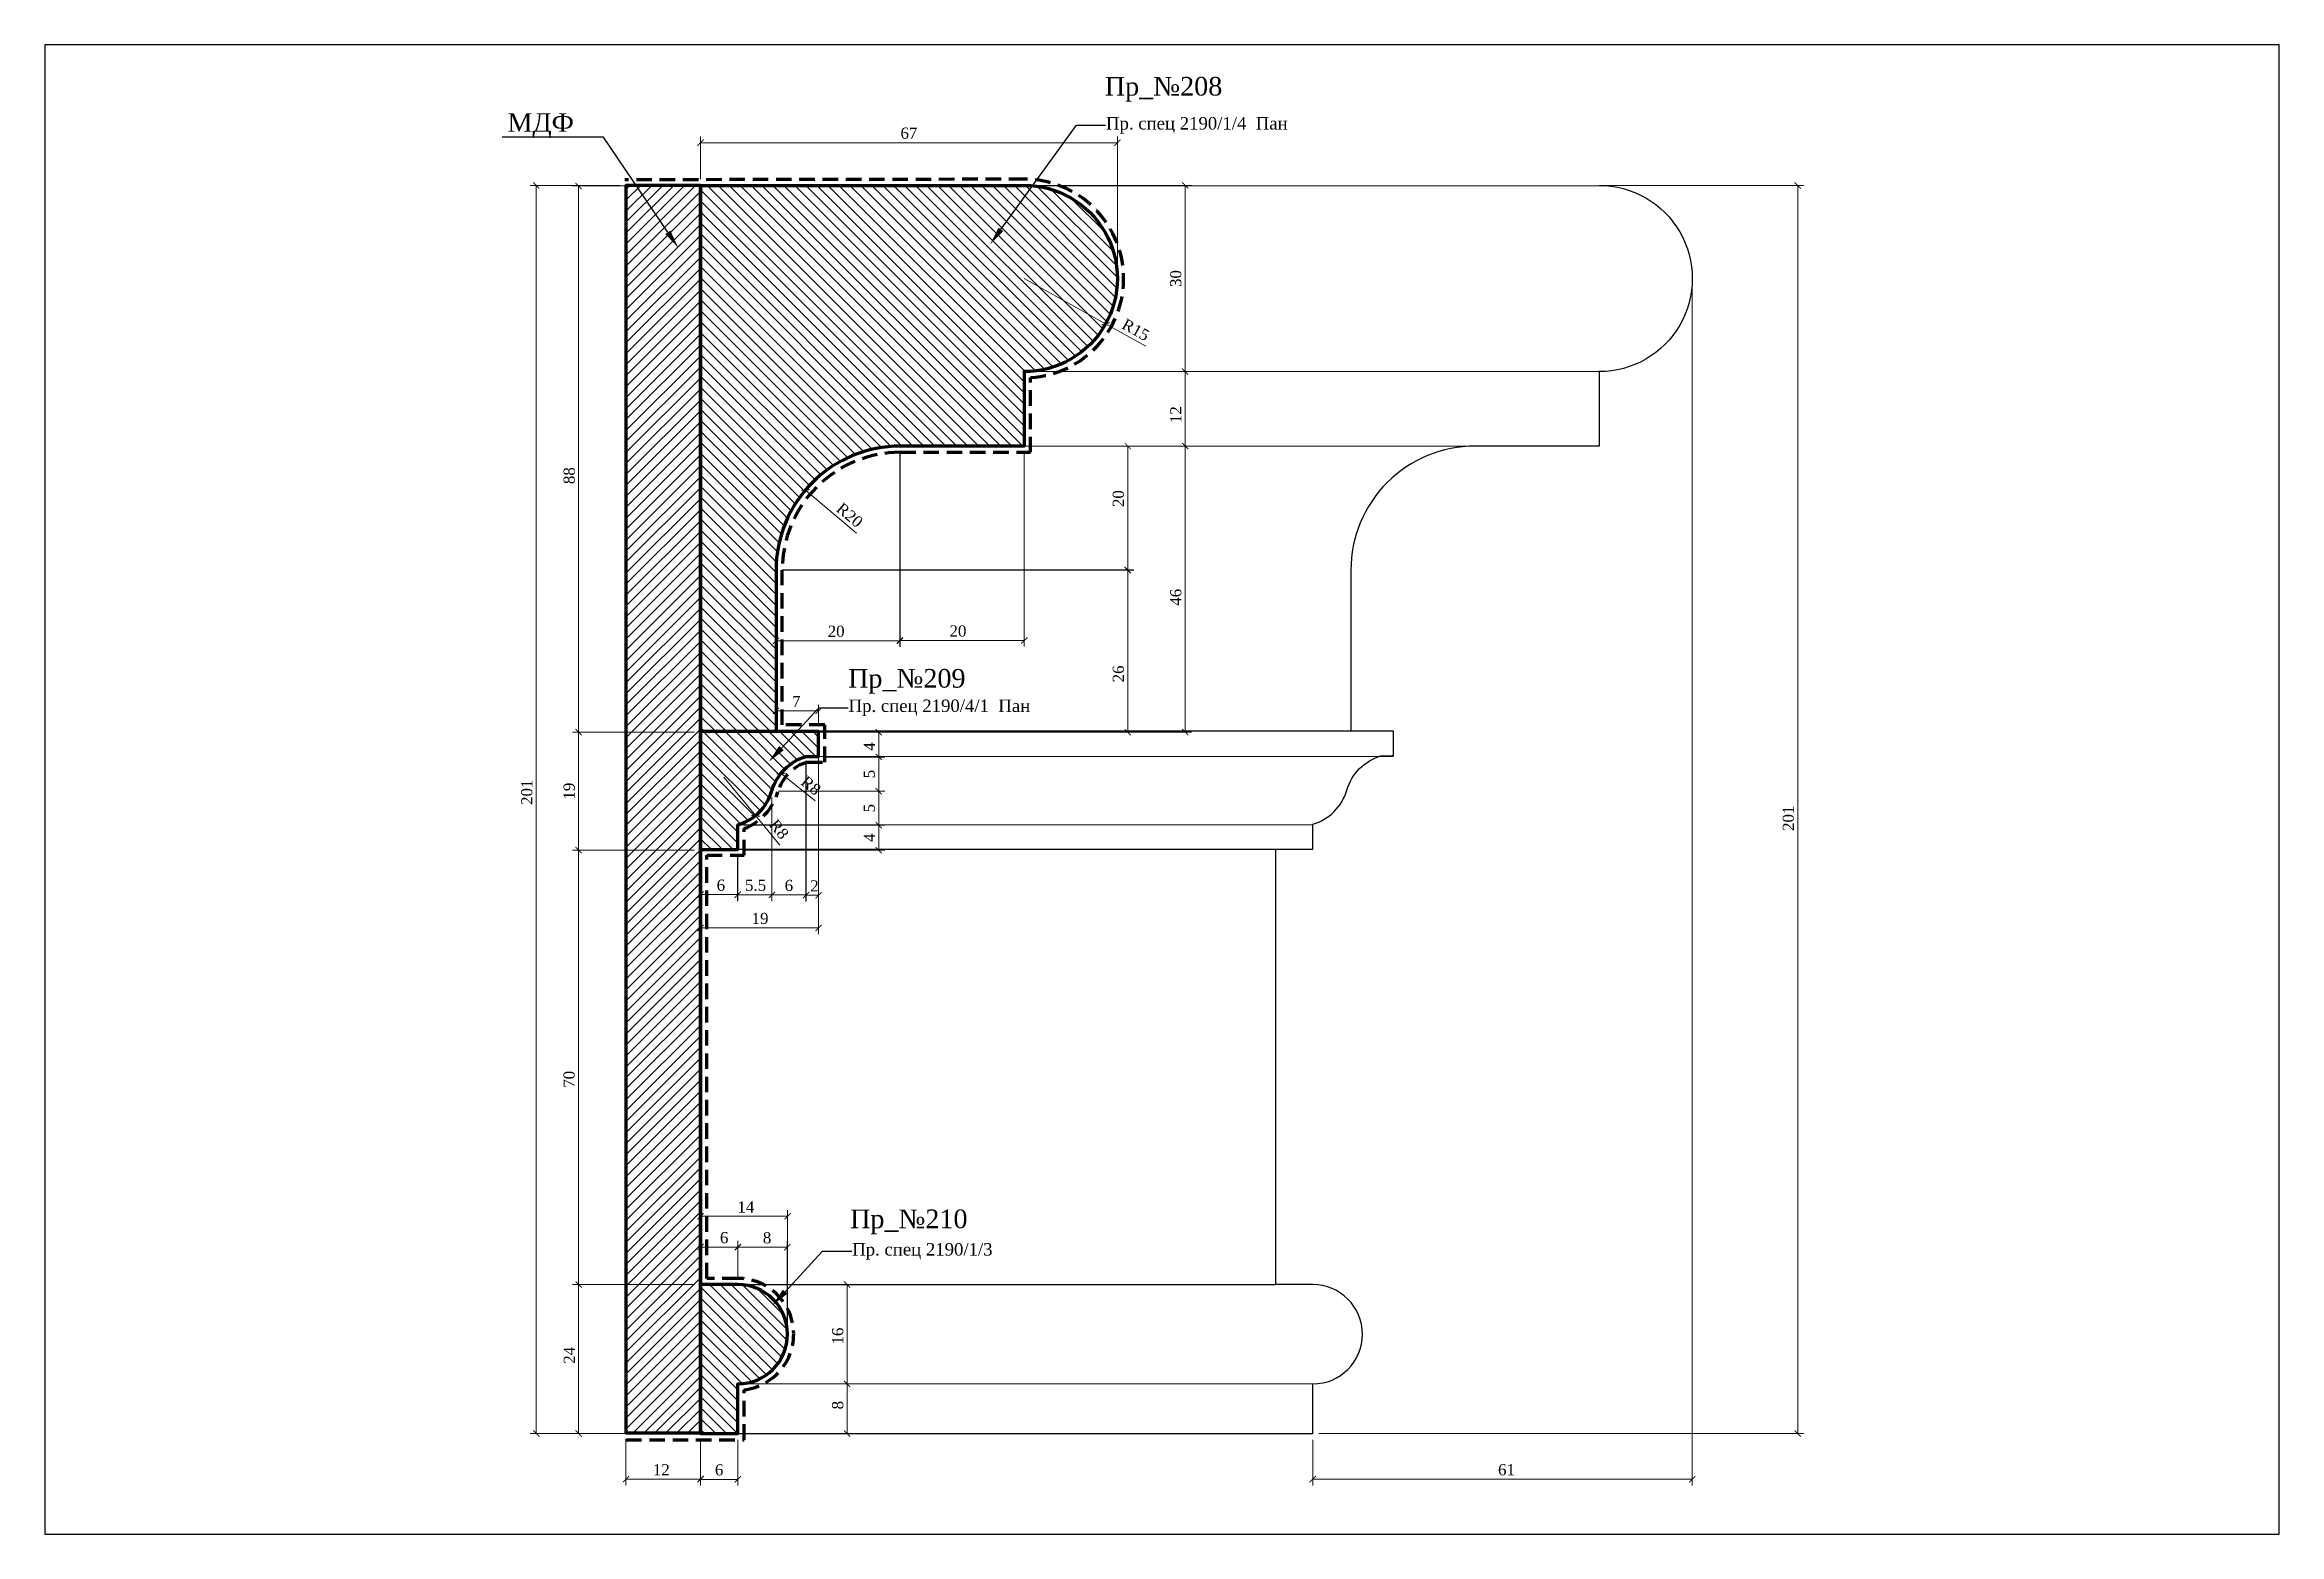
# Model space of a CAD drawing. Header units: millimetres. Extents: x 308479 to 308839, y -95708 to -95468.
import ezdxf
from ezdxf import colors
from ezdxf.entities.mleader import LeaderData, LeaderLine
from ezdxf.math import Vec2, Vec3

# ---------------------------------------------------------------- set-up
doc = ezdxf.new("R2010")
doc.units = ezdxf.units.MM
doc.header["$MEASUREMENT"] = 0
doc.linetypes.add('HIDDEN', pattern=[0.375, 0.25, -0.125])
doc.layers.add('Outside panel', color=7, linetype='Continuous', lineweight=18, true_color=0x7f5e57)
doc.layers.add('линия 15', color=7, linetype='Continuous', lineweight=15)
doc.layers.add('линия 50', color=1, linetype='Continuous', lineweight=140)
doc.layers.add('размеры в модели', color=7, linetype='Continuous')
doc.styles.add('ELECT', font='times.ttf')
doc.styles.get("Standard").update_dxf_attribs({"font": 'times.ttf'})
doc.dimstyles.new('M_1', dxfattribs={"dimtxt": 1.8, "dimasz": 1, "dimexe": 1, "dimexo": 1, "dimgap": 0.6, "dimtad": 1, "dimdec": 0, "dimdsep": 46, "dimtxsty": 'Standard', "dimblk": 'ARCHTICK', "dimcen": -5, "dimclrd": 7, "dimclre": 7, "dimclrt": 7, "dimadec": 0, "dimazin": 0, "dimtfac": 1, "dimtdec": 0, "dimtmove": 0, "dimatfit": 3, "dimfxl": 1, "dimtolj": 1, "dimtzin": 0, "dimlwd": 5, "dimlwe": 5, "dimarcsym": 0})

msp = doc.modelspace()

# ---------------------------------------------------------------- texts
at = {"color": 5, "ltscale": 1000, "style": 'ELECT'}
for s, p in [('Пр_№208', (308649.64, -95475.88, 6217.22)), ('Пр_№209', (308608.28, -95571.27)), ('Пр_№210', (308608.6, -95658.36))]:
    msp.add_text(s, height=3, dxfattribs=at).set_placement(p)

# ---------------------------------------------------------------- blocks, each defined once
blk = doc.blocks.new('_ArchTick')
at = {"color": 0, "linetype": 'ByBlock', "const_width": 0.15}
blk.add_lwpolyline([(-0.5, -0.5), (0.5, 0.5)], dxfattribs=at)
blk = doc.blocks.new('*D36')
at = {"color": 7, "lineweight": 5, "ltscale": 1000, "transparency": 16777216}
for p, q in [((308730.28, -95490.36), (308762.27, -95490.36)), ((308761.27, -95691.45), (308761.27, -95490.36)), ((308684.13, -95691.45), (308762.27, -95691.45))]:
    blk.add_line(p, q, dxfattribs=at)
at = {"layer": 'Defpoints', "color": 0, "ltscale": 1000, "transparency": 16777216}
for p in [(308729.28, -95490.36), (308761.27, -95490.36), (308683.13, -95691.45)]:
    blk.add_point(p, dxfattribs=at)
at = {"color": 7, "lineweight": 5, "ltscale": 1000, "transparency": 16777216}
for p, rotation in [((308761.27, -95490.36), 90), ((308761.27, -95691.45), 270)]:
    blk.add_blockref('_ArchTick', p, dxfattribs=dict(at, rotation=rotation))
at = {"color": 7, "ltscale": 1000, "transparency": 16777216, "insert": (308759.76, -95592.32), "char_height": 1.8, "attachment_point": 5, "rotation": 90}
blk.add_mtext('\\A1;201', dxfattribs=at)
blk = doc.blocks.new('*D35')
at = {"color": 7, "lineweight": 5, "ltscale": 1000, "transparency": 16777216}
for p, q in [((308744.28, -95506.36), (308744.28, -95699.8)), ((308683.13, -95692.45), (308683.13, -95699.8)), ((308744.28, -95698.8), (308683.13, -95698.8))]:
    blk.add_line(p, q, dxfattribs=at)
at = {"layer": 'Defpoints', "color": 0, "ltscale": 1000, "transparency": 16777216}
for p in [(308744.28, -95505.36), (308683.13, -95691.45), (308683.13, -95698.8)]:
    blk.add_point(p, dxfattribs=at)
at = {"color": 7, "lineweight": 5, "ltscale": 1000, "transparency": 16777216, "rotation": 180}
blk.add_blockref('_ArchTick', (308683.13, -95698.8), dxfattribs=at)
at = {"color": 7, "lineweight": 5, "ltscale": 1000, "transparency": 16777216}
blk.add_blockref('_ArchTick', (308744.28, -95698.8), dxfattribs=at)
at = {"color": 7, "ltscale": 1000, "transparency": 16777216, "insert": (308714.35, -95697.29), "char_height": 1.8, "attachment_point": 5}
blk.add_mtext('\\A1;61', dxfattribs=at)
blk = doc.blocks.new('*D34')
at = {"layer": 'Defpoints', "color": 0, "ltscale": 1000, "transparency": 16777216}
for p in [(308572.5, -95691.36), (308584.52, -95691.36), (308584.52, -95698.78)]:
    blk.add_point(p, dxfattribs=at)
at = {"layer": 'линия 15', "color": 7, "lineweight": 5, "ltscale": 1000, "transparency": 16777216}
for p, q in [((308572.5, -95692.36), (308572.5, -95699.78)), ((308584.52, -95692.36), (308584.52, -95699.78)), ((308572.5, -95698.78), (308584.52, -95698.78))]:
    blk.add_line(p, q, dxfattribs=at)
at = {"layer": 'линия 15', "color": 7, "lineweight": 5, "ltscale": 1000, "transparency": 16777216, "rotation": 180}
blk.add_blockref('_ArchTick', (308572.5, -95698.78), dxfattribs=at)
at = {"layer": 'линия 15', "color": 7, "lineweight": 5, "ltscale": 1000, "transparency": 16777216}
blk.add_blockref('_ArchTick', (308584.52, -95698.78), dxfattribs=at)
at = {"layer": 'линия 15', "color": 7, "ltscale": 1000, "transparency": 16777216, "insert": (308578.19, -95697.28), "char_height": 1.8, "attachment_point": 5}
blk.add_mtext('\\A1;12', dxfattribs=at)
blk = doc.blocks.new('*D33')
at = {"layer": 'Defpoints', "color": 0, "ltscale": 1000, "transparency": 16777216}
for p in [(308572.5, -95490.36), (308558.05, -95691.45), (308572.5, -95691.45)]:
    blk.add_point(p, dxfattribs=at)
at = {"layer": 'линия 15', "color": 7, "lineweight": 5, "ltscale": 1000, "transparency": 16777216}
for p, q in [((308571.5, -95490.36), (308557.05, -95490.36)), ((308558.05, -95490.36), (308558.05, -95691.45)), ((308571.5, -95691.45), (308557.05, -95691.45))]:
    blk.add_line(p, q, dxfattribs=at)
for p, rotation in [((308558.05, -95490.36), 90), ((308558.05, -95691.45), 270)]:
    blk.add_blockref('_ArchTick', p, dxfattribs=dict(at, rotation=rotation))
at = {"layer": 'линия 15', "color": 7, "ltscale": 1000, "transparency": 16777216, "insert": (308556.53, -95588.13), "char_height": 1.8, "attachment_point": 5, "rotation": 90}
blk.add_mtext('\\A1;201', dxfattribs=at)
blk = doc.blocks.new('*D32')
at = {"layer": 'Defpoints', "color": 0, "ltscale": 1000, "transparency": 16777216}
for p in [(308616.67, -95532.36), (308596.67, -95552.59), (308596.67, -95563.72)]:
    blk.add_point(p, dxfattribs=at)
at = {"layer": 'размеры в модели', "color": 7, "lineweight": 5, "ltscale": 1000, "transparency": 16777216}
for p, q in [((308616.67, -95533.36), (308616.67, -95564.72)), ((308596.67, -95553.59), (308596.67, -95564.72)), ((308616.67, -95563.72), (308596.67, -95563.72))]:
    blk.add_line(p, q, dxfattribs=at)
at = {"layer": 'размеры в модели', "color": 7, "lineweight": 5, "ltscale": 1000, "transparency": 16777216, "rotation": 180}
blk.add_blockref('_ArchTick', (308596.67, -95563.72), dxfattribs=at)
at = {"layer": 'размеры в модели', "color": 7, "lineweight": 5, "ltscale": 1000, "transparency": 16777216}
blk.add_blockref('_ArchTick', (308616.67, -95563.72), dxfattribs=at)
at = {"layer": 'размеры в модели', "color": 7, "ltscale": 1000, "transparency": 16777216, "insert": (308606.36, -95562.2), "char_height": 1.8, "attachment_point": 5}
blk.add_mtext('\\A1;20', dxfattribs=at)
blk = doc.blocks.new('*D31')
at = {"layer": 'Defpoints', "color": 0, "ltscale": 1000, "transparency": 16777216}
for p in [(308616.62, -95532.36), (308636.67, -95532.36), (308616.62, -95563.67)]:
    blk.add_point(p, dxfattribs=at)
at = {"layer": 'размеры в модели', "color": 7, "lineweight": 5, "ltscale": 1000, "transparency": 16777216}
for p, q in [((308616.62, -95533.36), (308616.62, -95564.67)), ((308636.67, -95533.36), (308636.67, -95564.67)), ((308636.67, -95563.67), (308616.62, -95563.67))]:
    blk.add_line(p, q, dxfattribs=at)
at = {"layer": 'размеры в модели', "color": 7, "lineweight": 5, "ltscale": 1000, "transparency": 16777216, "rotation": 180}
blk.add_blockref('_ArchTick', (308616.62, -95563.67), dxfattribs=at)
at = {"layer": 'размеры в модели', "color": 7, "lineweight": 5, "ltscale": 1000, "transparency": 16777216}
blk.add_blockref('_ArchTick', (308636.67, -95563.67), dxfattribs=at)
at = {"layer": 'размеры в модели', "color": 7, "ltscale": 1000, "transparency": 16777216, "insert": (308625.98, -95562.16), "char_height": 1.8, "attachment_point": 5}
blk.add_mtext('\\A1;20', dxfattribs=at)
blk = doc.blocks.new('*D30')
at = {"layer": 'Defpoints', "color": 0, "ltscale": 1000, "transparency": 16777216}
for p in [(308636.67, -95532.36), (308653.34, -95532.36), (308596.67, -95552.3)]:
    blk.add_point(p, dxfattribs=at)
at = {"layer": 'размеры в модели', "color": 7, "lineweight": 5, "ltscale": 1000, "transparency": 16777216}
for p, q in [((308637.67, -95532.36), (308654.34, -95532.36)), ((308653.34, -95552.3), (308653.34, -95532.36)), ((308597.67, -95552.3), (308654.34, -95552.3))]:
    blk.add_line(p, q, dxfattribs=at)
for p, rotation in [((308653.34, -95532.36), 90), ((308653.34, -95552.3), 270)]:
    blk.add_blockref('_ArchTick', p, dxfattribs=dict(at, rotation=rotation))
at = {"layer": 'размеры в модели', "color": 7, "ltscale": 1000, "transparency": 16777216, "insert": (308651.82, -95540.82), "char_height": 1.8, "attachment_point": 5, "rotation": 90}
blk.add_mtext('\\A1;20', dxfattribs=at)
blk = doc.blocks.new('*D29')
at = {"layer": 'Defpoints', "color": 0, "ltscale": 1000, "transparency": 16777216}
for p in [(308596.67, -95552.36), (308596.61, -95578.45), (308653.33, -95578.45)]:
    blk.add_point(p, dxfattribs=at)
at = {"layer": 'размеры в модели', "color": 7, "lineweight": 5, "ltscale": 1000, "transparency": 16777216}
for p, q in [((308597.67, -95552.36), (308654.33, -95552.36)), ((308653.33, -95552.36), (308653.33, -95578.45)), ((308597.61, -95578.45), (308654.33, -95578.45))]:
    blk.add_line(p, q, dxfattribs=at)
for p, rotation in [((308653.33, -95552.36), 90), ((308653.33, -95578.45), 270)]:
    blk.add_blockref('_ArchTick', p, dxfattribs=dict(at, rotation=rotation))
at = {"layer": 'размеры в модели', "color": 7, "ltscale": 1000, "transparency": 16777216, "insert": (308651.82, -95569.06), "char_height": 1.8, "attachment_point": 5, "rotation": 90}
blk.add_mtext('\\A1;26', dxfattribs=at)
blk = doc.blocks.new('*D28')
at = {"layer": 'Defpoints', "color": 0, "ltscale": 1000, "transparency": 16777216}
for p in [(308636.67, -95505.36), (308649.77, -95512.66)]:
    blk.add_point(p, dxfattribs=at)
at = {"layer": 'размеры в модели', "color": 7, "lineweight": 5, "ltscale": 1000, "transparency": 16777216}
for p in [(308636.67, -95505.36), (308656.25, -95516.26)]:
    blk.add_line(p, (308649.77, -95512.66), dxfattribs=at)
at = {"layer": 'размеры в модели', "color": 7, "lineweight": 5, "ltscale": 1000, "transparency": 16777216, "rotation": 150.885768118876}
blk.add_blockref('_ArchTick', (308649.77, -95512.66), dxfattribs=at)
at = {"layer": 'размеры в модели', "color": 7, "ltscale": 1000, "transparency": 16777216, "insert": (308654.62, -95513.62), "char_height": 1.8, "attachment_point": 5, "rotation": 330.8858}
blk.add_mtext('\\A1;R15', dxfattribs=at)
blk = doc.blocks.new('*D27')
at = {"layer": 'Defpoints', "color": 0, "ltscale": 1000, "transparency": 16777216}
for p in [(308601.41, -95539.43), (308616.67, -95552.36)]:
    blk.add_point(p, dxfattribs=at)
at = {"layer": 'размеры в модели', "color": 7, "lineweight": 5, "ltscale": 1000, "transparency": 16777216}
blk.add_line((308609.65, -95546.41), (308601.41, -95539.43), dxfattribs=at)
at = {"layer": 'размеры в модели', "color": 7, "lineweight": 5, "ltscale": 1000, "transparency": 16777216, "rotation": 139.728666756245}
blk.add_blockref('_ArchTick', (308601.41, -95539.43), dxfattribs=at)
at = {"layer": 'размеры в модели', "color": 7, "ltscale": 1000, "transparency": 16777216, "insert": (308608.53, -95543.48), "char_height": 1.8, "attachment_point": 5, "rotation": 319.7287}
blk.add_mtext('\\A1;R20', dxfattribs=at)
blk = doc.blocks.new('*D25')
at = {"layer": 'Defpoints', "color": 0, "ltscale": 1000, "transparency": 16777216}
for p in [(308636.67, -95520.36), (308662.58, -95520.36), (308636.67, -95532.36)]:
    blk.add_point(p, dxfattribs=at)
at = {"layer": 'размеры в модели', "color": 7, "lineweight": 5, "ltscale": 1000, "transparency": 16777216}
for p, q in [((308637.67, -95520.36), (308663.58, -95520.36)), ((308662.58, -95532.36), (308662.58, -95520.36)), ((308637.67, -95532.36), (308663.58, -95532.36))]:
    blk.add_line(p, q, dxfattribs=at)
for p, rotation in [((308662.58, -95520.36), 90), ((308662.58, -95532.36), 270)]:
    blk.add_blockref('_ArchTick', p, dxfattribs=dict(at, rotation=rotation))
at = {"layer": 'размеры в модели', "color": 7, "ltscale": 1000, "transparency": 16777216, "insert": (308661.08, -95527.29), "char_height": 1.8, "attachment_point": 5, "rotation": 90}
blk.add_mtext('\\A1;12', dxfattribs=at)
blk = doc.blocks.new('*D24')
at = {"layer": 'Defpoints', "color": 0, "ltscale": 1000, "transparency": 16777216}
for p in [(308598.48, -95661.44), (308590.52, -95667.45), (308598.48, -95675.56)]:
    blk.add_point(p, dxfattribs=at)
at = {"layer": 'размеры в модели', "color": 7, "lineweight": 5, "ltscale": 1000, "transparency": 16777216}
for p, q in [((308590.52, -95666.45), (308590.52, -95660.44)), ((308590.52, -95661.44), (308598.48, -95661.44)), ((308598.48, -95674.56), (308598.48, -95660.44))]:
    blk.add_line(p, q, dxfattribs=at)
at = {"layer": 'размеры в модели', "color": 7, "lineweight": 5, "ltscale": 1000, "transparency": 16777216, "rotation": 180}
blk.add_blockref('_ArchTick', (308590.52, -95661.44), dxfattribs=at)
at = {"layer": 'размеры в модели', "color": 7, "lineweight": 5, "ltscale": 1000, "transparency": 16777216}
blk.add_blockref('_ArchTick', (308598.48, -95661.44), dxfattribs=at)
at = {"layer": 'размеры в модели', "color": 7, "ltscale": 1000, "transparency": 16777216, "insert": (308595.23, -95659.92), "char_height": 1.8, "attachment_point": 5}
blk.add_mtext('\\A1;8', dxfattribs=at)
blk = doc.blocks.new('*D23')
at = {"layer": 'Defpoints', "color": 0, "ltscale": 1000, "transparency": 16777216}
for p in [(308590.53, -95661.4), (308584.52, -95667.45), (308590.53, -95667.67)]:
    blk.add_point(p, dxfattribs=at)
at = {"layer": 'размеры в модели', "color": 7, "lineweight": 5, "ltscale": 1000, "transparency": 16777216}
for p, q in [((308584.52, -95666.45), (308584.52, -95660.4)), ((308584.52, -95661.4), (308590.53, -95661.4)), ((308590.53, -95666.67), (308590.53, -95660.4))]:
    blk.add_line(p, q, dxfattribs=at)
at = {"layer": 'размеры в модели', "color": 7, "lineweight": 5, "ltscale": 1000, "transparency": 16777216, "rotation": 180}
blk.add_blockref('_ArchTick', (308584.52, -95661.4), dxfattribs=at)
at = {"layer": 'размеры в модели', "color": 7, "lineweight": 5, "ltscale": 1000, "transparency": 16777216}
blk.add_blockref('_ArchTick', (308590.53, -95661.4), dxfattribs=at)
at = {"layer": 'размеры в модели', "color": 7, "ltscale": 1000, "transparency": 16777216, "insert": (308588.32, -95659.89), "char_height": 1.8, "attachment_point": 5}
blk.add_mtext('\\A1;6', dxfattribs=at)
blk = doc.blocks.new('*D22')
at = {"layer": 'Defpoints', "color": 0, "ltscale": 1000, "transparency": 16777216}
for p in [(308584.52, -95691.45), (308590.52, -95691.45), (308590.52, -95698.83)]:
    blk.add_point(p, dxfattribs=at)
at = {"layer": 'размеры в модели', "color": 7, "lineweight": 5, "ltscale": 1000, "transparency": 16777216}
for p, q in [((308584.52, -95692.45), (308584.52, -95699.83)), ((308590.52, -95692.45), (308590.52, -95699.83)), ((308584.52, -95698.83), (308590.52, -95698.83))]:
    blk.add_line(p, q, dxfattribs=at)
at = {"layer": 'размеры в модели', "color": 7, "lineweight": 5, "ltscale": 1000, "transparency": 16777216, "rotation": 180}
blk.add_blockref('_ArchTick', (308584.52, -95698.83), dxfattribs=at)
at = {"layer": 'размеры в модели', "color": 7, "lineweight": 5, "ltscale": 1000, "transparency": 16777216}
blk.add_blockref('_ArchTick', (308590.52, -95698.83), dxfattribs=at)
at = {"layer": 'размеры в модели', "color": 7, "ltscale": 1000, "transparency": 16777216, "insert": (308587.51, -95697.31), "char_height": 1.8, "attachment_point": 5}
blk.add_mtext('\\A1;6', dxfattribs=at)
blk = doc.blocks.new('*D21')
at = {"layer": 'Defpoints', "color": 0, "ltscale": 1000, "transparency": 16777216}
for p in [(308590.52, -95683.45), (308590.52, -95691.45), (308608.13, -95691.45)]:
    blk.add_point(p, dxfattribs=at)
at = {"layer": 'размеры в модели', "color": 7, "lineweight": 5, "ltscale": 1000, "transparency": 16777216}
for p, q in [((308591.52, -95683.45), (308609.13, -95683.45)), ((308608.13, -95683.45), (308608.13, -95691.45)), ((308591.52, -95691.45), (308609.13, -95691.45))]:
    blk.add_line(p, q, dxfattribs=at)
for p, rotation in [((308608.13, -95683.45), 90), ((308608.13, -95691.45), 270)]:
    blk.add_blockref('_ArchTick', p, dxfattribs=dict(at, rotation=rotation))
at = {"layer": 'размеры в модели', "color": 7, "ltscale": 1000, "transparency": 16777216, "insert": (308606.62, -95686.88), "char_height": 1.8, "attachment_point": 5, "rotation": 90}
blk.add_mtext('\\A1;8', dxfattribs=at)
blk = doc.blocks.new('*D20')
at = {"layer": 'Defpoints', "color": 0, "ltscale": 1000, "transparency": 16777216}
for p in [(308590.52, -95667.45), (308608.13, -95667.45), (308590.52, -95683.45)]:
    blk.add_point(p, dxfattribs=at)
at = {"layer": 'размеры в модели', "color": 7, "lineweight": 5, "ltscale": 1000, "transparency": 16777216}
for p, q in [((308591.52, -95667.45), (308609.13, -95667.45)), ((308608.13, -95683.45), (308608.13, -95667.45)), ((308591.52, -95683.45), (308609.13, -95683.45))]:
    blk.add_line(p, q, dxfattribs=at)
for p, rotation in [((308608.13, -95667.45), 90), ((308608.13, -95683.45), 270)]:
    blk.add_blockref('_ArchTick', p, dxfattribs=dict(at, rotation=rotation))
at = {"layer": 'размеры в модели', "color": 7, "ltscale": 1000, "transparency": 16777216, "insert": (308606.62, -95675.74), "char_height": 1.8, "attachment_point": 5, "rotation": 90}
blk.add_mtext('\\A1;16', dxfattribs=at)
blk = doc.blocks.new('*D19')
at = {"layer": 'Defpoints', "color": 0, "ltscale": 1000, "transparency": 16777216}
for p in [(308598.52, -95656.44), (308584.52, -95667.45), (308598.52, -95675.45)]:
    blk.add_point(p, dxfattribs=at)
at = {"layer": 'размеры в модели', "color": 7, "lineweight": 5, "ltscale": 1000, "transparency": 16777216}
for p, q in [((308584.52, -95666.45), (308584.52, -95655.44)), ((308598.52, -95674.45), (308598.52, -95655.44)), ((308584.52, -95656.44), (308598.52, -95656.44))]:
    blk.add_line(p, q, dxfattribs=at)
at = {"layer": 'размеры в модели', "color": 7, "lineweight": 5, "ltscale": 1000, "transparency": 16777216, "rotation": 180}
blk.add_blockref('_ArchTick', (308584.52, -95656.44), dxfattribs=at)
at = {"layer": 'размеры в модели', "color": 7, "lineweight": 5, "ltscale": 1000, "transparency": 16777216}
blk.add_blockref('_ArchTick', (308598.52, -95656.44), dxfattribs=at)
at = {"layer": 'размеры в модели', "color": 7, "ltscale": 1000, "transparency": 16777216, "insert": (308591.81, -95654.94), "char_height": 1.8, "attachment_point": 5}
blk.add_mtext('\\A1;14', dxfattribs=at)
blk = doc.blocks.new('*D17')
at = {"layer": 'Defpoints', "color": 0, "ltscale": 1000, "transparency": 16777216}
for p in [(308636.67, -95532.36), (308603.52, -95578.45), (308662.59, -95578.45)]:
    blk.add_point(p, dxfattribs=at)
at = {"layer": 'размеры в модели', "color": 7, "lineweight": 5, "ltscale": 1000, "transparency": 16777216}
for p, q in [((308637.67, -95532.36), (308663.59, -95532.36)), ((308662.59, -95532.36), (308662.59, -95578.45)), ((308604.52, -95578.45), (308663.59, -95578.45))]:
    blk.add_line(p, q, dxfattribs=at)
for p, rotation in [((308662.59, -95532.36), 90), ((308662.59, -95578.45), 270)]:
    blk.add_blockref('_ArchTick', p, dxfattribs=dict(at, rotation=rotation))
at = {"layer": 'размеры в модели', "color": 7, "ltscale": 1000, "transparency": 16777216, "insert": (308661.08, -95556.71), "char_height": 1.8, "attachment_point": 5, "rotation": 90}
blk.add_mtext('\\A1;46', dxfattribs=at)
blk = doc.blocks.new('*D16')
at = {"layer": 'Defpoints', "color": 0, "ltscale": 1000, "transparency": 16777216}
for p in [(308596.67, -95575.03), (308596.67, -95578.36), (308603.52, -95578.45)]:
    blk.add_point(p, dxfattribs=at)
at = {"layer": 'размеры в модели', "color": 7, "lineweight": 5, "ltscale": 1000, "transparency": 16777216}
for p, q in [((308596.67, -95577.36), (308596.67, -95574.03)), ((308603.52, -95575.03), (308596.67, -95575.03)), ((308603.52, -95577.45), (308603.52, -95574.03))]:
    blk.add_line(p, q, dxfattribs=at)
at = {"layer": 'размеры в модели', "color": 7, "lineweight": 5, "ltscale": 1000, "transparency": 16777216, "rotation": 180}
blk.add_blockref('_ArchTick', (308596.67, -95575.03), dxfattribs=at)
at = {"layer": 'размеры в модели', "color": 7, "lineweight": 5, "ltscale": 1000, "transparency": 16777216}
blk.add_blockref('_ArchTick', (308603.52, -95575.03), dxfattribs=at)
at = {"layer": 'размеры в модели', "color": 7, "ltscale": 1000, "transparency": 16777216, "insert": (308599.94, -95573.51), "char_height": 1.8, "attachment_point": 5}
blk.add_mtext('\\A1;7', dxfattribs=at)
blk = doc.blocks.new('*D15')
at = {"layer": 'Defpoints', "color": 0, "ltscale": 1000, "transparency": 16777216}
for p in [(308564.87, -95490.45), (308584.52, -95490.45), (308584.52, -95578.45)]:
    blk.add_point(p, dxfattribs=at)
at = {"layer": 'размеры в модели', "color": 7, "lineweight": 5, "ltscale": 1000, "transparency": 16777216}
for p, q in [((308583.52, -95490.45), (308563.87, -95490.45)), ((308564.87, -95578.45), (308564.87, -95490.45)), ((308583.52, -95578.45), (308563.87, -95578.45))]:
    blk.add_line(p, q, dxfattribs=at)
for p, rotation in [((308564.87, -95490.45), 90), ((308564.87, -95578.45), 270)]:
    blk.add_blockref('_ArchTick', p, dxfattribs=dict(at, rotation=rotation))
at = {"layer": 'размеры в модели', "color": 7, "ltscale": 1000, "transparency": 16777216, "insert": (308563.36, -95537.12), "char_height": 1.8, "attachment_point": 5, "rotation": 90}
blk.add_mtext('\\A1;88', dxfattribs=at)
blk = doc.blocks.new('*D14')
at = {"layer": 'Defpoints', "color": 0, "ltscale": 1000, "transparency": 16777216}
for p in [(308584.52, -95667.45), (308564.87, -95691.45), (308584.52, -95691.45)]:
    blk.add_point(p, dxfattribs=at)
at = {"layer": 'размеры в модели', "color": 7, "lineweight": 5, "ltscale": 1000, "transparency": 16777216}
for p, q in [((308583.52, -95667.45), (308563.87, -95667.45)), ((308564.87, -95667.45), (308564.87, -95691.45)), ((308583.52, -95691.45), (308563.87, -95691.45))]:
    blk.add_line(p, q, dxfattribs=at)
for p, rotation in [((308564.87, -95667.45), 90), ((308564.87, -95691.45), 270)]:
    blk.add_blockref('_ArchTick', p, dxfattribs=dict(at, rotation=rotation))
at = {"layer": 'размеры в модели', "color": 7, "ltscale": 1000, "transparency": 16777216, "insert": (308563.37, -95678.85), "char_height": 1.8, "attachment_point": 5, "rotation": 90}
blk.add_mtext('\\A1;24', dxfattribs=at)
blk = doc.blocks.new('*D13')
at = {"layer": 'Defpoints', "color": 0, "ltscale": 1000, "transparency": 16777216}
for p in [(308584.52, -95597.45), (308564.87, -95667.45), (308584.52, -95667.45)]:
    blk.add_point(p, dxfattribs=at)
at = {"layer": 'размеры в модели', "color": 7, "lineweight": 5, "ltscale": 1000, "transparency": 16777216}
for p, q in [((308583.52, -95597.45), (308563.87, -95597.45)), ((308564.87, -95597.45), (308564.87, -95667.45)), ((308583.52, -95667.45), (308563.87, -95667.45))]:
    blk.add_line(p, q, dxfattribs=at)
for p, rotation in [((308564.87, -95597.45), 90), ((308564.87, -95667.45), 270)]:
    blk.add_blockref('_ArchTick', p, dxfattribs=dict(at, rotation=rotation))
at = {"layer": 'размеры в модели', "color": 7, "ltscale": 1000, "transparency": 16777216, "insert": (308563.35, -95634.38), "char_height": 1.8, "attachment_point": 5, "rotation": 90}
blk.add_mtext('\\A1;70', dxfattribs=at)
blk = doc.blocks.new('*D12')
at = {"layer": 'Defpoints', "color": 0, "ltscale": 1000, "transparency": 16777216}
for p in [(308603.52, -95582.45), (308596.02, -95587.94), (308613.22, -95587.94)]:
    blk.add_point(p, dxfattribs=at)
at = {"layer": 'размеры в модели', "color": 7, "lineweight": 5, "ltscale": 1000, "transparency": 16777216}
for p, q in [((308604.52, -95582.45), (308614.22, -95582.45)), ((308613.22, -95582.45), (308613.22, -95587.94)), ((308597.02, -95587.94), (308614.22, -95587.94))]:
    blk.add_line(p, q, dxfattribs=at)
for p, rotation in [((308613.22, -95582.45), 90), ((308613.22, -95587.94), 270)]:
    blk.add_blockref('_ArchTick', p, dxfattribs=dict(at, rotation=rotation))
at = {"layer": 'размеры в модели', "color": 7, "ltscale": 1000, "transparency": 16777216, "insert": (308611.7, -95585.19), "char_height": 1.8, "attachment_point": 5, "rotation": 90}
blk.add_mtext('\\A1;5', dxfattribs=at)
blk = doc.blocks.new('*D11')
at = {"layer": 'Defpoints', "color": 0, "ltscale": 1000, "transparency": 16777216}
for p in [(308588.27, -95585.7), (308593.4, -95591.92)]:
    blk.add_point(p, dxfattribs=at)
at = {"layer": 'размеры в модели', "color": 7, "lineweight": 5, "ltscale": 1000, "transparency": 16777216}
for p in [(308588.27, -95585.7), (308597.28, -95596.64)]:
    blk.add_line(p, (308593.4, -95591.92), dxfattribs=at)
at = {"layer": 'размеры в модели', "color": 7, "lineweight": 5, "ltscale": 1000, "transparency": 16777216, "rotation": 129.4706477682435}
blk.add_blockref('_ArchTick', (308593.4, -95591.92), dxfattribs=at)
at = {"layer": 'размеры в модели', "color": 7, "ltscale": 1000, "transparency": 16777216, "insert": (308597.15, -95594.09), "char_height": 1.8, "attachment_point": 5, "rotation": 309.4706}
blk.add_mtext('\\A1;R8', dxfattribs=at)
blk = doc.blocks.new('*D10')
at = {"layer": 'Defpoints', "color": 0, "ltscale": 1000, "transparency": 16777216}
for p in [(308597.49, -95585.13), (308603.76, -95590.19)]:
    blk.add_point(p, dxfattribs=at)
at = {"layer": 'размеры в модели', "color": 7, "lineweight": 5, "ltscale": 1000, "transparency": 16777216}
blk.add_line((308602.95, -95589.53), (308597.49, -95585.13), dxfattribs=at)
at = {"layer": 'размеры в модели', "color": 7, "lineweight": 5, "ltscale": 1000, "transparency": 16777216, "rotation": 141.1286548658962}
blk.add_blockref('_ArchTick', (308597.49, -95585.13), dxfattribs=at)
at = {"layer": 'размеры в модели', "color": 7, "ltscale": 1000, "transparency": 16777216, "insert": (308602.3, -95587.06), "char_height": 1.8, "attachment_point": 5, "rotation": 321.1287}
blk.add_mtext('\\A1;R8', dxfattribs=at)
blk = doc.blocks.new('*D9')
at = {"layer": 'Defpoints', "color": 0, "ltscale": 1000, "transparency": 16777216}
for p in [(308590.52, -95593.45), (308590.52, -95597.45), (308613.22, -95597.45)]:
    blk.add_point(p, dxfattribs=at)
at = {"layer": 'размеры в модели', "color": 7, "lineweight": 5, "ltscale": 1000, "transparency": 16777216}
for p, q in [((308591.52, -95593.45), (308614.22, -95593.45)), ((308613.22, -95593.45), (308613.22, -95597.45)), ((308591.52, -95597.45), (308614.22, -95597.45))]:
    blk.add_line(p, q, dxfattribs=at)
for p, rotation in [((308613.22, -95593.45), 90), ((308613.22, -95597.45), 270)]:
    blk.add_blockref('_ArchTick', p, dxfattribs=dict(at, rotation=rotation))
at = {"layer": 'размеры в модели', "color": 7, "ltscale": 1000, "transparency": 16777216, "insert": (308611.72, -95595.45), "char_height": 1.8, "attachment_point": 5, "rotation": 90}
blk.add_mtext('\\A1;4', dxfattribs=at)
blk = doc.blocks.new('*D8')
at = {"layer": 'Defpoints', "color": 0, "ltscale": 1000, "transparency": 16777216}
for p in [(308596.02, -95587.95), (308590.52, -95593.45), (308613.22, -95593.45)]:
    blk.add_point(p, dxfattribs=at)
at = {"layer": 'размеры в модели', "color": 7, "lineweight": 5, "ltscale": 1000, "transparency": 16777216}
for p, q in [((308597.02, -95587.95), (308614.22, -95587.95)), ((308613.22, -95587.95), (308613.22, -95593.45)), ((308591.52, -95593.45), (308614.22, -95593.45))]:
    blk.add_line(p, q, dxfattribs=at)
for p, rotation in [((308613.22, -95587.95), 90), ((308613.22, -95593.45), 270)]:
    blk.add_blockref('_ArchTick', p, dxfattribs=dict(at, rotation=rotation))
at = {"layer": 'размеры в модели', "color": 7, "ltscale": 1000, "transparency": 16777216, "insert": (308611.7, -95590.7), "char_height": 1.8, "attachment_point": 5, "rotation": 90}
blk.add_mtext('\\A1;5', dxfattribs=at)
blk = doc.blocks.new('*D7')
at = {"layer": 'Defpoints', "color": 0, "ltscale": 1000, "transparency": 16777216}
for p in [(308603.52, -95578.45), (308603.52, -95582.45), (308613.22, -95582.45)]:
    blk.add_point(p, dxfattribs=at)
at = {"layer": 'размеры в модели', "color": 7, "lineweight": 5, "ltscale": 1000, "transparency": 16777216}
for p, q in [((308604.52, -95578.45), (308614.22, -95578.45)), ((308613.22, -95578.45), (308613.22, -95582.45)), ((308604.52, -95582.45), (308614.22, -95582.45))]:
    blk.add_line(p, q, dxfattribs=at)
for p, rotation in [((308613.22, -95578.45), 90), ((308613.22, -95582.45), 270)]:
    blk.add_blockref('_ArchTick', p, dxfattribs=dict(at, rotation=rotation))
at = {"layer": 'размеры в модели', "color": 7, "ltscale": 1000, "transparency": 16777216, "insert": (308611.72, -95580.77), "char_height": 1.8, "attachment_point": 5, "rotation": 90}
blk.add_mtext('\\A1;4', dxfattribs=at)
blk = doc.blocks.new('*D6')
at = {"layer": 'Defpoints', "color": 0, "ltscale": 1000, "transparency": 16777216}
for p in [(308601.47, -95582.46), (308603.52, -95582.45), (308603.52, -95604.71)]:
    blk.add_point(p, dxfattribs=at)
at = {"layer": 'размеры в модели', "color": 7, "lineweight": 5, "ltscale": 1000, "transparency": 16777216}
for p, q in [((308601.47, -95583.46), (308601.47, -95605.71)), ((308603.52, -95583.45), (308603.52, -95605.71)), ((308601.47, -95604.71), (308603.52, -95604.71))]:
    blk.add_line(p, q, dxfattribs=at)
at = {"layer": 'размеры в модели', "color": 7, "lineweight": 5, "ltscale": 1000, "transparency": 16777216, "rotation": 180}
blk.add_blockref('_ArchTick', (308601.47, -95604.71), dxfattribs=at)
at = {"layer": 'размеры в модели', "color": 7, "lineweight": 5, "ltscale": 1000, "transparency": 16777216}
blk.add_blockref('_ArchTick', (308603.52, -95604.71), dxfattribs=at)
at = {"layer": 'размеры в модели', "color": 7, "ltscale": 1000, "transparency": 16777216, "insert": (308602.86, -95603.21), "char_height": 1.8, "attachment_point": 5}
blk.add_mtext('\\A1;2', dxfattribs=at)
blk = doc.blocks.new('*D5')
at = {"layer": 'Defpoints', "color": 0, "ltscale": 1000, "transparency": 16777216}
for p in [(308601.52, -95582.45), (308596.02, -95588), (308601.52, -95604.67)]:
    blk.add_point(p, dxfattribs=at)
at = {"layer": 'размеры в модели', "color": 7, "lineweight": 5, "ltscale": 1000, "transparency": 16777216}
for p, q in [((308601.52, -95583.45), (308601.52, -95605.67)), ((308596.02, -95589), (308596.02, -95605.67)), ((308596.02, -95604.67), (308601.52, -95604.67))]:
    blk.add_line(p, q, dxfattribs=at)
at = {"layer": 'размеры в модели', "color": 7, "lineweight": 5, "ltscale": 1000, "transparency": 16777216, "rotation": 180}
blk.add_blockref('_ArchTick', (308596.02, -95604.67), dxfattribs=at)
at = {"layer": 'размеры в модели', "color": 7, "lineweight": 5, "ltscale": 1000, "transparency": 16777216}
blk.add_blockref('_ArchTick', (308601.52, -95604.67), dxfattribs=at)
at = {"layer": 'размеры в модели', "color": 7, "ltscale": 1000, "transparency": 16777216, "insert": (308598.75, -95603.15), "char_height": 1.8, "attachment_point": 5}
blk.add_mtext('\\A1;6', dxfattribs=at)
blk = doc.blocks.new('*D4')
at = {"layer": 'Defpoints', "color": 0, "ltscale": 1000, "transparency": 16777216}
for p in [(308596.02, -95587.95), (308590.47, -95597.45), (308596.02, -95604.65)]:
    blk.add_point(p, dxfattribs=at)
at = {"layer": 'размеры в модели', "color": 7, "lineweight": 5, "ltscale": 1000, "transparency": 16777216}
for p, q in [((308596.02, -95588.95), (308596.02, -95605.65)), ((308590.47, -95598.45), (308590.47, -95605.65)), ((308590.47, -95604.65), (308596.02, -95604.65))]:
    blk.add_line(p, q, dxfattribs=at)
at = {"layer": 'размеры в модели', "color": 7, "lineweight": 5, "ltscale": 1000, "transparency": 16777216, "rotation": 180}
blk.add_blockref('_ArchTick', (308590.47, -95604.65), dxfattribs=at)
at = {"layer": 'размеры в модели', "color": 7, "lineweight": 5, "ltscale": 1000, "transparency": 16777216}
blk.add_blockref('_ArchTick', (308596.02, -95604.65), dxfattribs=at)
at = {"layer": 'размеры в модели', "color": 7, "ltscale": 1000, "transparency": 16777216, "insert": (308593.38, -95603.13), "char_height": 1.8, "attachment_point": 5}
blk.add_mtext('\\A1;5.5', dxfattribs=at)
blk = doc.blocks.new('*D3')
at = {"layer": 'Defpoints', "color": 0, "ltscale": 1000, "transparency": 16777216}
for p in [(308584.52, -95597.53), (308590.52, -95597.45), (308590.52, -95604.62)]:
    blk.add_point(p, dxfattribs=at)
at = {"layer": 'размеры в модели', "color": 7, "lineweight": 5, "ltscale": 1000, "transparency": 16777216}
for p, q in [((308584.52, -95598.53), (308584.52, -95605.62)), ((308590.52, -95598.45), (308590.52, -95605.62)), ((308584.52, -95604.62), (308590.52, -95604.62))]:
    blk.add_line(p, q, dxfattribs=at)
at = {"layer": 'размеры в модели', "color": 7, "lineweight": 5, "ltscale": 1000, "transparency": 16777216, "rotation": 180}
blk.add_blockref('_ArchTick', (308584.52, -95604.62), dxfattribs=at)
at = {"layer": 'размеры в модели', "color": 7, "lineweight": 5, "ltscale": 1000, "transparency": 16777216}
blk.add_blockref('_ArchTick', (308590.52, -95604.62), dxfattribs=at)
at = {"layer": 'размеры в модели', "color": 7, "ltscale": 1000, "transparency": 16777216, "insert": (308587.79, -95603.11), "char_height": 1.8, "attachment_point": 5}
blk.add_mtext('\\A1;6', dxfattribs=at)
blk = doc.blocks.new('*D2')
at = {"layer": 'Defpoints', "color": 0, "ltscale": 1000, "transparency": 16777216}
for p in [(308584.52, -95578.45), (308603.52, -95578.45), (308603.52, -95609.99)]:
    blk.add_point(p, dxfattribs=at)
at = {"layer": 'размеры в модели', "color": 7, "lineweight": 5, "ltscale": 1000, "transparency": 16777216}
for p, q in [((308584.52, -95579.45), (308584.52, -95610.99)), ((308603.52, -95579.45), (308603.52, -95610.99)), ((308584.52, -95609.99), (308603.52, -95609.99))]:
    blk.add_line(p, q, dxfattribs=at)
at = {"layer": 'размеры в модели', "color": 7, "lineweight": 5, "ltscale": 1000, "transparency": 16777216, "rotation": 180}
blk.add_blockref('_ArchTick', (308584.52, -95609.99), dxfattribs=at)
at = {"layer": 'размеры в модели', "color": 7, "lineweight": 5, "ltscale": 1000, "transparency": 16777216}
blk.add_blockref('_ArchTick', (308603.52, -95609.99), dxfattribs=at)
at = {"layer": 'размеры в модели', "color": 7, "ltscale": 1000, "transparency": 16777216, "insert": (308594.1, -95608.47), "char_height": 1.8, "attachment_point": 5}
blk.add_mtext('\\A1;19', dxfattribs=at)
blk = doc.blocks.new('*D1')
at = {"layer": 'Defpoints', "color": 0, "ltscale": 1000, "transparency": 16777216}
for p in [(308564.87, -95578.45), (308584.52, -95578.45), (308584.52, -95597.45)]:
    blk.add_point(p, dxfattribs=at)
at = {"layer": 'размеры в модели', "color": 7, "lineweight": 5, "ltscale": 1000, "transparency": 16777216}
for p, q in [((308583.52, -95578.45), (308563.87, -95578.45)), ((308564.87, -95597.45), (308564.87, -95578.45)), ((308583.52, -95597.45), (308563.87, -95597.45))]:
    blk.add_line(p, q, dxfattribs=at)
for p, rotation in [((308564.87, -95578.45), 90), ((308564.87, -95597.45), 270)]:
    blk.add_blockref('_ArchTick', p, dxfattribs=dict(at, rotation=rotation))
at = {"layer": 'размеры в модели', "color": 7, "ltscale": 1000, "transparency": 16777216, "insert": (308563.35, -95587.95), "char_height": 1.8, "attachment_point": 5, "rotation": 90}
blk.add_mtext('\\A1;19', dxfattribs=at)
blk = doc.blocks.new('*D18')
at = {"layer": 'Defpoints', "color": 0, "ltscale": 1000, "transparency": 16777216}
for p in [(308651.67, -95483.47), (308584.5, -95490.36), (308651.67, -95505.36)]:
    blk.add_point(p, dxfattribs=at)
at = {"layer": 'размеры в модели', "color": 7, "lineweight": 5, "ltscale": 1000, "transparency": 16777216}
for p, q in [((308584.5, -95489.36), (308584.5, -95482.47)), ((308651.67, -95504.36), (308651.67, -95482.47)), ((308584.5, -95483.47), (308651.67, -95483.47))]:
    blk.add_line(p, q, dxfattribs=at)
at = {"layer": 'размеры в модели', "color": 7, "lineweight": 5, "ltscale": 1000, "transparency": 16777216, "rotation": 180}
blk.add_blockref('_ArchTick', (308584.5, -95483.47), dxfattribs=at)
at = {"layer": 'размеры в модели', "color": 7, "lineweight": 5, "ltscale": 1000, "transparency": 16777216}
blk.add_blockref('_ArchTick', (308651.67, -95483.47), dxfattribs=at)
at = {"layer": 'размеры в модели', "color": 7, "ltscale": 1000, "transparency": 16777216, "insert": (308618.08, -95481.95), "char_height": 1.8, "attachment_point": 5}
blk.add_mtext('\\A1;67', dxfattribs=at)

# ---------------------------------------------------------------- dimensions: what is measured, and where the dimension line sits
at = {"color": 7, "ltscale": 1000}
dim = msp.add_linear_dim(base=(308761.27, -95490.36), p1=(308683.13, -95691.45), p2=(308729.28, -95490.36), angle=90, dimstyle='M_1', dxfattribs=at)
dim.commit()
dim.dimension.update_dxf_attribs({"geometry": '*D36', "text_midpoint": (308761.27, -95592.32), "dimtype": 128})
dim = msp.add_linear_dim(base=(308683.13, -95698.8), p1=(308744.28, -95505.36), p2=(308683.13, -95691.45), dimstyle='M_1', dxfattribs=at)
dim.commit()
dim.dimension.update_dxf_attribs({"geometry": '*D35', "text_midpoint": (308714.35, -95698.8), "dimtype": 128})
at = {"layer": 'линия 15', "color": 1, "ltscale": 1000, "true_color": 0xff0909}
dim = msp.add_linear_dim(base=(308558.05, -95691.45), p1=(308572.5, -95490.36), p2=(308572.5, -95691.45), angle=90, dimstyle='M_1', dxfattribs=at)
dim.commit()
dim.dimension.update_dxf_attribs({"geometry": '*D33', "text_midpoint": (308558.05, -95588.13), "dimtype": 128})
dim = msp.add_linear_dim(base=(308584.52, -95698.78), p1=(308572.5, -95691.36), p2=(308584.52, -95691.36), dimstyle='M_1', dxfattribs=at)
dim.commit()
dim.dimension.update_dxf_attribs({"geometry": '*D34', "text_midpoint": (308578.19, -95698.78), "dimtype": 128})
at = {"layer": 'размеры в модели', "color": 5, "ltscale": 1000}
for base, p1, p2, angle, picture, middle in [((308651.67, -95483.47), (308584.5, -95490.36), (308651.67, -95505.36), 180, '*D18', (308618.08, -95481.95)), ((308613.22, -95587.94), (308603.52, -95582.45), (308596.02, -95587.94), 90, '*D12', (308611.7, -95585.19)), ((308613.2176, -95593.4451), (308596.0164, -95587.9529), (308590.5187, -95593.4451), 90, '*D8', (308611.702, -95590.699)), ((308613.22, -95597.45), (308590.52, -95593.45), (308590.52, -95597.45), 90, '*D9', (308611.72, -95595.45))]:
    dim = msp.add_linear_dim(base=base, p1=p1, p2=p2, angle=angle, dimstyle='M_1', dxfattribs=at)
    dim.commit()
    dim.dimension.update_dxf_attribs({"geometry": picture, "text_midpoint": middle})
for base, p1, p2, angle, picture, middle in [((308564.87, -95490.45), (308584.52, -95578.45), (308584.52, -95490.45), 90, '*D15', (308564.87, -95537.12)), ((308662.58, -95520.36), (308636.67, -95532.36), (308636.67, -95520.36), 90, '*D25', (308662.58, -95527.29)), ((308564.87, -95578.45), (308584.52, -95597.45), (308584.52, -95578.45), 90, '*D1', (308564.87, -95587.95)), ((308603.52, -95609.99), (308584.52, -95578.45), (308603.52, -95578.45), 180, '*D2', (308594.1, -95609.99)), ((308613.22, -95582.45), (308603.52, -95578.45), (308603.52, -95582.45), 90, '*D7', (308613.22, -95580.77)), ((308564.87, -95667.45), (308584.52, -95597.45), (308584.52, -95667.45), 90, '*D13', (308564.87, -95634.38)), ((308564.87, -95691.45), (308584.52, -95667.45), (308584.52, -95691.45), 90, '*D14', (308564.87, -95678.85)), ((308608.13, -95667.45), (308590.52, -95683.45), (308590.52, -95667.45), 90, '*D20', (308608.13, -95675.74)), ((308608.13, -95691.45), (308590.52, -95683.45), (308590.52, -95691.45), 90, '*D21', (308608.13, -95686.88))]:
    dim = msp.add_linear_dim(base=base, p1=p1, p2=p2, angle=angle, dimstyle='M_1', dxfattribs=at)
    dim.commit()
    dim.dimension.update_dxf_attribs({"geometry": picture, "text_midpoint": middle, "dimtype": 128})
msp.add_linear_dim(base=(308662.58, -95490.36), p1=(308636.67, -95520.36), p2=(308584.5, -95490.36), angle=90, dimstyle='M_1', dxfattribs=at).render()
for center, mpoint, picture, middle in [((308636.67, -95505.36), (308649.77, -95512.66), '*D28', (308654.62, -95513.62)), ((308588.27, -95585.7), (308593.4, -95591.92), '*D11', (308597.15, -95594.09))]:
    dim = msp.add_radius_dim(center=center, mpoint=mpoint, dimstyle='M_1', dxfattribs=at)
    dim.commit()
    dim.dimension.update_dxf_attribs({"geometry": picture, "text_midpoint": middle})
for base, p1, p2, picture, middle in [((308596.67, -95563.72), (308616.67, -95532.36), (308596.67, -95552.59), '*D32', (308606.36, -95563.72)), ((308616.62, -95563.67), (308636.67, -95532.36), (308616.62, -95532.36), '*D31', (308625.98, -95563.67)), ((308596.67, -95575.03), (308603.52, -95578.45), (308596.67, -95578.36), '*D16', (308599.94, -95575.03)), ((308601.5186577, -95604.66776363), (308596.0186577, -95588.00131716), (308601.5186577, -95582.44506426), '*D5', (308598.7545433, -95604.66776363)), ((308603.52, -95604.71), (308601.47, -95582.46), (308603.52, -95582.45), '*D6', (308602.86, -95604.71)), ((308590.52, -95604.62), (308584.52, -95597.53), (308590.52, -95597.45), '*D3', (308587.79, -95604.62)), ((308598.52, -95656.44), (308584.52, -95667.45), (308598.52, -95675.45), '*D19', (308591.81, -95656.44)), ((308590.53, -95661.4), (308584.52, -95667.45), (308590.53, -95667.67), '*D23', (308588.32, -95661.4)), ((308598.48, -95661.44), (308590.52, -95667.45), (308598.48, -95675.56), '*D24', (308595.23, -95661.44)), ((308590.52, -95698.83), (308584.52, -95691.45), (308590.52, -95691.45), '*D22', (308587.51, -95698.83))]:
    dim = msp.add_linear_dim(base=base, p1=p1, p2=p2, dimstyle='M_1', dxfattribs=at)
    dim.commit()
    dim.dimension.update_dxf_attribs({"geometry": picture, "text_midpoint": middle, "dimtype": 128})
for base, p1, p2, text, picture, middle in [((308653.34, -95532.36), (308596.67, -95552.3), (308636.67, -95532.36), '20', '*D30', (308653.34, -95540.82)), ((308662.59, -95578.45), (308636.67, -95532.36), (308603.52, -95578.45), '46', '*D17', (308662.59, -95556.71)), ((308653.33, -95578.45), (308596.67, -95552.36), (308596.61, -95578.45), '26', '*D29', (308653.33, -95569.06))]:
    dim = msp.add_linear_dim(base=base, p1=p1, p2=p2, angle=90, text=text, dimstyle='M_1', dxfattribs=at)
    dim.commit()
    dim.dimension.update_dxf_attribs({"geometry": picture, "text_midpoint": middle, "dimtype": 128})
for center, mpoint, picture, middle in [((308616.67, -95552.36), (308601.41, -95539.43), '*D27', (308607.55, -95544.64)), ((308603.76, -95590.19), (308597.49, -95585.13), '*D10', (308601.35, -95588.24))]:
    dim = msp.add_radius_dim(center=center, mpoint=mpoint, dimstyle='M_1', dxfattribs=at)
    dim.commit()
    dim.dimension.update_dxf_attribs({"geometry": picture, "text_midpoint": middle, "dimtype": 132})
dim = msp.add_linear_dim(base=(308596.02, -95604.65), p1=(308590.47, -95597.45), p2=(308596.02, -95587.95), text='5.5', dimstyle='M_1', dxfattribs=at)
dim.commit()
dim.dimension.update_dxf_attribs({"geometry": '*D4', "text_midpoint": (308593.38, -95604.65), "dimtype": 128})

# ---------------------------------------------------------------- hatches: boundary and pattern name
at = {"layer": 'Outside panel', "ltscale": 1000}
h = msp.add_hatch(dxfattribs=at)
h.set_pattern_fill('ANSI31', color=5, scale=10)
h.set_pattern_definition([(45, (-634.8144, 21.3507), (-0.8838834765, 0.8838834765), [])])
h.paths.add_polyline_path([(308584.5, -95490.36), (308572.5, -95490.36), (308572.5, -95691.36), (308584.52, -95691.36)])
h = msp.add_hatch(dxfattribs=at)
h.set_pattern_fill('ANSI31', color=256, scale=10, angle=90)
h.set_pattern_definition([(135, (-2928.5247, 4372.5313), (-0.8838834765, -0.8838834765), [])])
edge = h.paths.add_edge_path()
edge.add_arc((308636.67, -95505.36), 15, -90.0004, 90.0004, ccw=False)
edge.add_line((308636.67, -95520.36), (308636.67, -95532.36))
edge.add_line((308636.67, -95532.36), (308616.67, -95532.36))
edge.add_arc((308616.67, -95552.36), 20, 90, 180)
edge.add_line((308596.67, -95552.36), (308596.67, -95578.36))
edge.add_line((308596.67, -95578.36), (308584.5, -95578.36))
edge.add_line((308584.5, -95578.36), (308584.5, -95490.36))
edge.add_line((308584.5, -95490.36), (308636.67, -95490.36))
h = msp.add_hatch(dxfattribs=at)
h.set_pattern_fill('ANSI31', color=256, scale=10, angle=90)
h.set_pattern_definition([(135, (-2876.0882, 4349.897), (-0.8838834765, -0.8838834765), [])])
edge = h.paths.add_edge_path()
edge.add_line((308584.52, -95578.36), (308584.52, -95597.36))
edge.add_line((308584.52, -95597.36), (308590.52, -95597.36))
edge.add_line((308590.52, -95597.36), (308590.52, -95593.36))
edge.add_arc((308588.27, -95585.62), 8.06, 286.1599, 343.8401)
edge.add_arc((308603.76, -95590.1), 8.06, 106.1599, 163.8401, ccw=False)
edge.add_line((308601.52, -95582.36), (308603.52, -95582.36))
edge.add_line((308603.52, -95582.36), (308603.52, -95578.36))
edge.add_line((308603.52, -95578.36), (308584.52, -95578.36))
h = msp.add_hatch(dxfattribs=at)
h.set_pattern_fill('ANSI31', color=256, scale=10, angle=90)
h.set_pattern_definition([(135, (-2976.6802, 4266.9379), (-0.8838834765, -0.8838834765), [])])
edge = h.paths.add_edge_path()
edge.add_line((308584.52, -95667.45), (308584.52, -95691.45))
edge.add_line((308584.52, -95691.45), (308590.52, -95691.45))
edge.add_line((308590.52, -95691.45), (308590.52, -95683.45))
edge.add_arc((308590.52, -95675.45), 8, 270, 450)
edge.add_line((308590.52, -95667.45), (308584.52, -95667.45))

# ---------------------------------------------------------------- linework, layer by layer
at = {"linetype": 'Continuous', "lineweight": 15}
for p, q in [((308636.67, -95520.36), (308729.28, -95520.36)), ((308636.67, -95532.36), (308729.28, -95532.36)), ((308603.52, -95582.36), (308696.13, -95582.36)), ((308590.52, -95593.36), (308683.13, -95593.36)), ((308590.52, -95683.45), (308683.13, -95683.45))]:
    msp.add_line(p, q, dxfattribs=at)
at = {"color": 7}
for p in [(308677.13, -95597.28), (308584.52, -95667.45)]:
    msp.add_line(p, (308677.13, -95667.45), dxfattribs=at)
at = {"color": 6, "ltscale": 1000}
msp.add_lwpolyline([(308478.85, -95707.68), (308838.85, -95707.68), (308838.85, -95467.68), (308478.85, -95467.68)], close=True, dxfattribs=at)
at = {"color": 7}
for points in [[(308584.52, -95490.45), (308729.28, -95490.36, -1.000007), (308729.28, -95520.36), (308729.28, -95532.36), (308709.28, -95532.36, 0.414214), (308689.28, -95552.36), (308689.28, -95578.36)], [(308584.54, -95597.28), (308683.13, -95597.28), (308683.13, -95593.28, 0.25713), (308688.63, -95587.78, -0.25713), (308694.13, -95582.28), (308696.13, -95582.28), (308696.13, -95578.28), (308596.64, -95578.28)], [(308584.52, -95691.45), (308683.13, -95691.45), (308683.13, -95683.45, 1), (308683.13, -95667.45), (308677.13, -95667.45)]]:
    msp.add_lwpolyline(points, format="xyb", dxfattribs=at)
at = {"layer": 'линия 50', "color": 7}
msp.add_line((308584.52, -95490.45), (308584.52, -95691.45), dxfattribs=at)
at = {"layer": 'линия 50', "color": 1, "linetype": 'HIDDEN', "ltscale": 10, "true_color": 0xff0909}
msp.add_lwpolyline([(308572.52, -95692.45), (308591.52, -95692.45), (308591.52, -95684.39, 0.945824), (308590.52, -95666.45), (308585.52, -95666.45), (308585.52, -95598.28), (308591.52, -95598.28), (308591.52, -95593.99, 0.23485), (308596.98, -95588.05, -0.251952), (308601.67, -95583.28), (308604.52, -95583.28), (308604.52, -95577.28), (308597.67, -95577.28), (308597.67, -95552.36, -0.414214), (308616.67, -95533.36), (308637.67, -95533.36), (308637.67, -95521.33, 0.969215), (308636.67, -95489.36), (308572.32, -95489.45)], format="xyb", dxfattribs=at)
at = {"layer": 'линия 50', "color": 7}
msp.add_lwpolyline([(308584.5, -95490.36), (308572.5, -95490.36), (308572.5, -95691.36), (308584.52, -95691.36), (308584.5, -95490.36)], dxfattribs=at)
for points in [[(308636.67, -95490.36, -1.000007), (308636.67, -95520.36), (308636.67, -95532.36), (308616.67, -95532.36, 0.414214), (308596.67, -95552.36), (308596.67, -95578.36), (308584.5, -95578.36), (308584.5, -95490.36)], [(308584.52, -95578.36), (308584.52, -95597.36), (308590.52, -95597.36), (308590.52, -95593.36, 0.25713), (308596.02, -95587.86, -0.25713), (308601.52, -95582.36), (308603.52, -95582.36), (308603.52, -95578.36)], [(308584.52, -95667.45), (308584.52, -95691.45), (308590.52, -95691.45), (308590.52, -95683.45, 1), (308590.52, -95667.45)]]:
    msp.add_lwpolyline(points, format="xyb", close=True, dxfattribs=at)

msp.set_redraw_order([(e.dxf.handle, doc.entitydb.next_handle()) for e in msp.query("TEXT MTEXT ATTDEF DIMENSION ARC_DIMENSION")])  # texts and dimensions are drawn at this point

# ---------------------------------------------------------------- leaders
at = {"layer": 'размеры в модели', "color": 7, "ltscale": 1000}
ml = msp.add_multileader_mtext('Standard', dxfattribs=at)
ml.set_content('\\A1;МДФ  ', color=7)
ml.set_leader_properties()
ml.build(insert=Vec2(0, 0))
ml.multileader.update_dxf_attribs({"text_right_attachment_type": 6, "dogleg_length": 0.36, "arrow_head_size": 3})
ctx = ml.context
ctx.base_point, ctx.char_height, ctx.arrow_head_size, ctx.landing_gap_size, ctx.plane_origin = Vec3(308553.78, -95480.65), 3, 3, 0.09, Vec3(308575.17, -95509.08)
ctx.right_attachment, ctx.text_align_type = 6, 2
notes = []
notes.append((ctx, [(0, (1, 1, 0), (308568.86, -95482.57), (-1, 0), 4.68, [(0, [(308580.92, -95500.4)], 0, [])])]))
ctx.mtext.insert, ctx.mtext.alignment, ctx.mtext.flow_direction = Vec3(308564.1, -95478.72), 3, 5
ml = msp.add_multileader_mtext('Standard', dxfattribs=at)
ml.set_content('\\A1;Пр. спец 2190/1/4  Пан', color=7)
ml.set_leader_properties()
ml.build(insert=Vec2(0, 0))
ml.multileader.update_dxf_attribs({"text_right_attachment_type": 6, "dogleg_length": 0.36, "arrow_head_size": 3})
ctx = ml.context
ctx.base_point, ctx.char_height, ctx.arrow_head_size, ctx.landing_gap_size, ctx.plane_origin = Vec3(308649.74, -95480.66), 2, 3, 0.09, Vec3(308612.56, -95502.6)
ctx.right_attachment = 6
notes.append((ctx, [(1, (1, 1, 0), (308645.07, -95480.66), (1, 0), 4.68, [(0, [(308631.14, -95499.88)], 0, [])])]))
ctx.mtext.insert, ctx.mtext.flow_direction = Vec3(308649.83, -95479.35), 5
ml = msp.add_multileader_mtext('Standard', dxfattribs=at)
ml.set_content('\\A1;Пр. спец 2190/4/1  Пан', color=7)
ml.set_leader_properties()
ml.build(insert=Vec2(0, 0))
ml.multileader.update_dxf_attribs({"text_right_attachment_type": 6, "dogleg_length": 0.36, "arrow_head_size": 3})
ctx = ml.context
ctx.base_point, ctx.char_height, ctx.arrow_head_size, ctx.landing_gap_size, ctx.plane_origin = Vec3(308608.27, -95574.51), 2, 3, 0.09, Vec3(308571.08, -95596.44)
ctx.right_attachment = 6
notes.append((ctx, [(1, (1, 1, 0), (308603.59, -95574.51), (1, 0), 4.68, [(0, [(308595.5, -95583.22)], 0, [])])]))
ctx.mtext.insert, ctx.mtext.flow_direction = Vec3(308608.36, -95573.19), 5
ml = msp.add_multileader_mtext('Standard', dxfattribs=at)
ml.set_content('\\A1;Пр. спец 2190/1/3 ', color=7)
ml.set_leader_properties()
ml.build(insert=Vec2(0, 0))
ml.multileader.update_dxf_attribs({"text_right_attachment_type": 6, "dogleg_length": 0.36, "arrow_head_size": 3})
ctx = ml.context
ctx.base_point, ctx.char_height, ctx.arrow_head_size, ctx.landing_gap_size, ctx.plane_origin = Vec3(308608.85, -95662.09), 2, 3, 0.09, Vec3(308571.67, -95684.02)
ctx.right_attachment = 6
notes.append((ctx, [(1, (1, 1, 0), (308604.18, -95662.09), (1, 0), 4.68, [(0, [(308596.08, -95670.8)], 0, [])])]))
ctx.mtext.insert, ctx.mtext.flow_direction = Vec3(308608.94, -95660.77), 5
for ctx, leaders in notes:
    for number, flags, end, landing, length, lines in leaders:
        leader = LeaderData()
        leader.index, (leader.has_last_leader_line, leader.has_dogleg_vector, leader.attachment_direction) = number, flags
        leader.last_leader_point, leader.dogleg_vector, leader.dogleg_length = Vec3(end), Vec3(landing), length
        for number, points, colour, breaks in lines:
            line = LeaderLine()
            line.index, line.vertices, line.color, line.breaks = number, Vec3.list(points), colors.encode_raw_color(colour), breaks
            leader.lines.append(line)
        ctx.leaders.append(leader)

doc.saveas('drawing.dxf')
